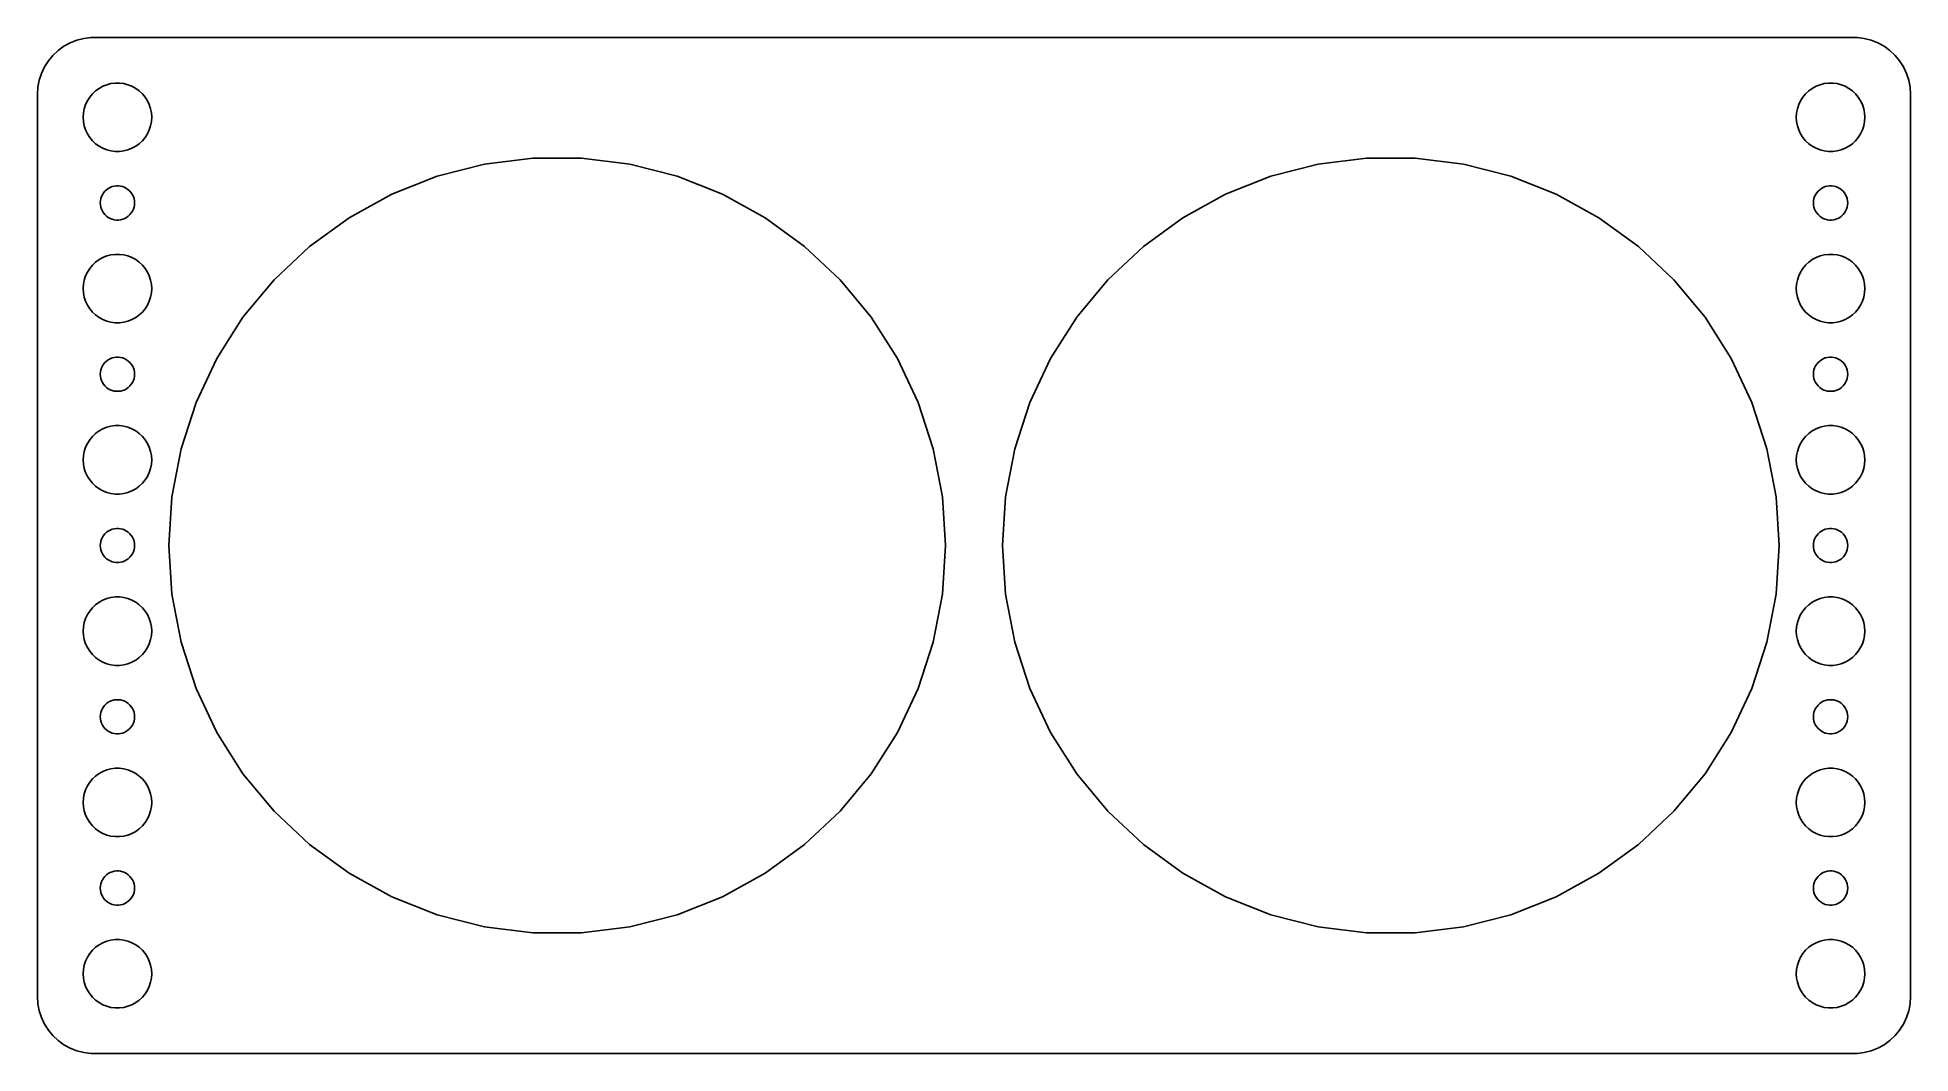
# Model space of a CAD drawing. Header units: metres. Extents: x -82 to 82, y -44 to 44.
import ezdxf

# ---------------------------------------------------------------- set-up
doc = ezdxf.new("R2010")
doc.units = ezdxf.units.M

msp = doc.modelspace()

# ---------------------------------------------------------------- linework, layer by layer
for p, q in [((-77.9369, 44.4114), (-78.5451, 44.2553)), ((-77.3139, 44.4901), (-77.9369, 44.4114)), ((77.3139, 44.4901), (-77.3139, 44.4901)), ((77.9369, 44.4114), (77.3139, 44.4901)), ((78.5451, 44.2553), (77.9369, 44.4114)), ((-80.6448, 42.9227), (-81.0451, 42.4389)), ((-80.1871, 43.3526), (-80.6448, 42.9227)), ((-79.6791, 43.7216), (-80.1871, 43.3526)), ((-79.1289, 44.0241), (-79.6791, 43.7216)), ((-78.5451, 44.2553), (-79.1289, 44.0241)), ((79.1289, 44.0241), (78.5451, 44.2553)), ((79.6791, 43.7216), (79.1289, 44.0241)), ((80.1871, 43.3526), (79.6791, 43.7216)), ((80.6448, 42.9227), (80.1871, 43.3526)), ((81.0451, 42.4389), (80.6448, 42.9227)), ((-81.6489, 41.3406), (-81.8429, 40.7434)), ((-81.3815, 41.9088), (-81.6489, 41.3406)), ((-81.0451, 42.4389), (-81.3815, 41.9088)), ((81.3815, 41.9088), (81.0451, 42.4389)), ((81.6489, 41.3406), (81.3815, 41.9088)), ((81.8429, 40.7434), (81.6489, 41.3406)), ((-81.9606, 40.1267), (-82, 39.5)), ((-82, 39.5), (-82, -39.5)), ((-81.8429, 40.7434), (-81.9606, 40.1267)), ((-77.427, 39.2634), (-77.1869, 39.5536)), ((-77.1869, 39.5536), (-76.9123, 39.8115)), ((-76.9123, 39.8115), (-76.6075, 40.033)), ((-76.6075, 40.033), (-76.2773, 40.2145)), ((-76.2773, 40.2145), (-75.927, 40.3532)), ((-75.927, 40.3532), (-75.5621, 40.4469)), ((-75.5621, 40.4469), (-75.1884, 40.4941)), ((-75.1884, 40.4941), (-74.8116, 40.4941)), ((-74.8116, 40.4941), (-74.4379, 40.4469)), ((-74.4379, 40.4469), (-74.073, 40.3532)), ((-74.073, 40.3532), (-73.7227, 40.2145)), ((-73.7227, 40.2145), (-73.3925, 40.033)), ((-73.3925, 40.033), (-73.0877, 39.8115)), ((-73.0877, 39.8115), (-72.8131, 39.5536)), ((-72.8131, 39.5536), (-72.573, 39.2634)), ((72.573, 39.2634), (72.8131, 39.5536)), ((72.8131, 39.5536), (73.0877, 39.8115)), ((73.0877, 39.8115), (73.3925, 40.033)), ((73.3925, 40.033), (73.7227, 40.2145)), ((73.7227, 40.2145), (74.073, 40.3532)), ((74.073, 40.3532), (74.4379, 40.4469)), ((74.4379, 40.4469), (74.8116, 40.4941)), ((74.8116, 40.4941), (75.1884, 40.4941)), ((75.1884, 40.4941), (75.5621, 40.4469)), ((75.5621, 40.4469), (75.927, 40.3532)), ((75.927, 40.3532), (76.2773, 40.2145)), ((76.2773, 40.2145), (76.6075, 40.033)), ((76.6075, 40.033), (76.9123, 39.8115)), ((76.9123, 39.8115), (77.1869, 39.5536)), ((77.1869, 39.5536), (77.427, 39.2634)), ((81.9606, 40.1267), (81.8429, 40.7434)), ((82, 39.5), (81.9606, 40.1267)), ((82, -39.5), (82, 39.5)), ((-78, 37.5), (-77.9763, 37.876)), ((-77.9763, 37.876), (-77.9057, 38.2461)), ((-77.9057, 38.2461), (-77.7893, 38.6044)), ((-77.7893, 38.6044), (-77.6289, 38.9453)), ((-77.6289, 38.9453), (-77.427, 39.2634)), ((-72.573, 39.2634), (-72.3711, 38.9453)), ((-72.3711, 38.9453), (-72.2107, 38.6044)), ((-72.2107, 38.6044), (-72.0943, 38.2461)), ((-72.0943, 38.2461), (-72.0237, 37.876)), ((-72.0237, 37.876), (-72, 37.5)), ((72, 37.5), (72.0237, 37.876)), ((72.0237, 37.876), (72.0943, 38.2461)), ((72.0943, 38.2461), (72.2107, 38.6044)), ((72.2107, 38.6044), (72.3711, 38.9453)), ((72.3711, 38.9453), (72.573, 39.2634)), ((77.427, 39.2634), (77.6289, 38.9453)), ((77.6289, 38.9453), (77.7893, 38.6044)), ((77.7893, 38.6044), (77.9057, 38.2461)), ((77.9057, 38.2461), (77.9763, 37.876)), ((77.9763, 37.876), (78, 37.5)), ((-77.9763, 37.124), (-78, 37.5)), ((-77.9057, 36.7539), (-77.9763, 37.124)), ((-77.7893, 36.3956), (-77.9057, 36.7539)), ((-77.6289, 36.0547), (-77.7893, 36.3956)), ((-72.2107, 36.3956), (-72.3711, 36.0547)), ((-72.0943, 36.7539), (-72.2107, 36.3956)), ((-72.0237, 37.124), (-72.0943, 36.7539)), ((-72, 37.5), (-72.0237, 37.124)), ((72.0237, 37.124), (72, 37.5)), ((72.0943, 36.7539), (72.0237, 37.124)), ((72.2107, 36.3956), (72.0943, 36.7539)), ((72.3711, 36.0547), (72.2107, 36.3956)), ((77.7893, 36.3956), (77.6289, 36.0547)), ((77.9057, 36.7539), (77.7893, 36.3956)), ((77.9763, 37.124), (77.9057, 36.7539)), ((78, 37.5), (77.9763, 37.124)), ((-77.427, 35.7366), (-77.6289, 36.0547)), ((-77.1869, 35.4464), (-77.427, 35.7366)), ((-76.9123, 35.1885), (-77.1869, 35.4464)), ((-76.6075, 34.967), (-76.9123, 35.1885)), ((-76.2773, 34.7855), (-76.6075, 34.967)), ((-75.927, 34.6468), (-76.2773, 34.7855)), ((-75.5621, 34.5531), (-75.927, 34.6468)), ((-75.1884, 34.5059), (-75.5621, 34.5531)), ((-74.8116, 34.5059), (-75.1884, 34.5059)), ((-74.4379, 34.5531), (-74.8116, 34.5059)), ((-74.073, 34.6468), (-74.4379, 34.5531)), ((-73.7227, 34.7855), (-74.073, 34.6468)), ((-73.3925, 34.967), (-73.7227, 34.7855)), ((-73.0877, 35.1885), (-73.3925, 34.967)), ((-72.8131, 35.4464), (-73.0877, 35.1885)), ((-72.573, 35.7366), (-72.8131, 35.4464)), ((-72.3711, 36.0547), (-72.573, 35.7366)), ((72.573, 35.7366), (72.3711, 36.0547)), ((72.8131, 35.4464), (72.573, 35.7366)), ((73.0877, 35.1885), (72.8131, 35.4464)), ((73.3925, 34.967), (73.0877, 35.1885)), ((73.7227, 34.7855), (73.3925, 34.967)), ((74.073, 34.6468), (73.7227, 34.7855)), ((74.4379, 34.5531), (74.073, 34.6468)), ((74.8116, 34.5059), (74.4379, 34.5531)), ((75.1884, 34.5059), (74.8116, 34.5059)), ((75.5621, 34.5531), (75.1884, 34.5059)), ((75.927, 34.6468), (75.5621, 34.5531)), ((76.2773, 34.7855), (75.927, 34.6468)), ((76.6075, 34.967), (76.2773, 34.7855)), ((76.9123, 35.1885), (76.6075, 34.967)), ((77.1869, 35.4464), (76.9123, 35.1885)), ((77.427, 35.7366), (77.1869, 35.4464)), ((77.6289, 36.0547), (77.427, 35.7366)), ((-47.0066, 32.3359), (-42.871, 33.3978)), ((-42.871, 33.3978), (-38.6349, 33.9329)), ((-38.6349, 33.9329), (-34.3651, 33.9329)), ((-34.3651, 33.9329), (-30.129, 33.3978)), ((-30.129, 33.3978), (-25.9934, 32.3359)), ((25.9934, 32.3359), (30.129, 33.3978)), ((30.129, 33.3978), (34.3651, 33.9329)), ((34.3651, 33.9329), (38.6349, 33.9329)), ((38.6349, 33.9329), (42.871, 33.3978)), ((42.871, 33.3978), (47.0066, 32.3359)), ((-75.9561, 31.1558), (-75.8037, 31.2665)), ((-75.8037, 31.2665), (-75.6387, 31.3572)), ((-75.6387, 31.3572), (-75.4635, 31.4266)), ((-75.4635, 31.4266), (-75.2811, 31.4734)), ((-75.2811, 31.4734), (-75.0942, 31.497)), ((-75.0942, 31.497), (-74.9058, 31.497)), ((-74.9058, 31.497), (-74.7189, 31.4734)), ((-74.7189, 31.4734), (-74.5365, 31.4266)), ((-74.5365, 31.4266), (-74.3613, 31.3572)), ((-74.3613, 31.3572), (-74.1963, 31.2665)), ((-74.1963, 31.2665), (-74.0439, 31.1558)), ((-50.9765, 30.7641), (-47.0066, 32.3359)), ((-25.9934, 32.3359), (-22.0235, 30.7641)), ((22.0235, 30.7641), (25.9934, 32.3359)), ((47.0066, 32.3359), (50.9765, 30.7641)), ((74.0439, 31.1558), (74.1963, 31.2665)), ((74.1963, 31.2665), (74.3613, 31.3572)), ((74.3613, 31.3572), (74.5365, 31.4266)), ((74.5365, 31.4266), (74.7189, 31.4734)), ((74.7189, 31.4734), (74.9058, 31.497)), ((74.9058, 31.497), (75.0942, 31.497)), ((75.0942, 31.497), (75.2811, 31.4734)), ((75.2811, 31.4734), (75.4635, 31.4266)), ((75.4635, 31.4266), (75.6387, 31.3572)), ((75.6387, 31.3572), (75.8037, 31.2665)), ((75.8037, 31.2665), (75.9561, 31.1558)), ((-76.5, 30), (-76.4882, 30.188)), ((-76.4882, 29.812), (-76.5, 30)), ((-76.4882, 30.188), (-76.4529, 30.373)), ((-76.4529, 29.627), (-76.4882, 29.812)), ((-76.4529, 30.373), (-76.3947, 30.5522)), ((-76.3947, 29.4478), (-76.4529, 29.627)), ((-76.3947, 30.5522), (-76.3145, 30.7226)), ((-76.3145, 30.7226), (-76.2135, 30.8817)), ((-76.2135, 30.8817), (-76.0934, 31.0268)), ((-76.0934, 31.0268), (-75.9561, 31.1558)), ((-74.0439, 31.1558), (-73.9065, 31.0268)), ((-73.9065, 31.0268), (-73.7865, 30.8817)), ((-73.7865, 30.8817), (-73.6855, 30.7226)), ((-73.6855, 30.7226), (-73.6053, 30.5522)), ((-73.6053, 30.5522), (-73.5471, 30.373)), ((-73.5471, 29.627), (-73.6053, 29.4478)), ((-73.5471, 30.373), (-73.5118, 30.188)), ((-73.5118, 29.812), (-73.5471, 29.627)), ((-73.5118, 30.188), (-73.5, 30)), ((-73.5, 30), (-73.5118, 29.812)), ((-54.7181, 28.7071), (-50.9765, 30.7641)), ((-22.0235, 30.7641), (-18.2819, 28.7071)), ((18.2819, 28.7071), (22.0235, 30.7641)), ((50.9765, 30.7641), (54.7181, 28.7071)), ((73.5, 30), (73.5118, 30.188)), ((73.5118, 29.812), (73.5, 30)), ((73.5118, 30.188), (73.5471, 30.373)), ((73.5471, 29.627), (73.5118, 29.812)), ((73.5471, 30.373), (73.6053, 30.5522)), ((73.6053, 29.4478), (73.5471, 29.627)), ((73.6053, 30.5522), (73.6855, 30.7226)), ((73.6855, 30.7226), (73.7865, 30.8817)), ((73.7865, 30.8817), (73.9065, 31.0268)), ((73.9065, 31.0268), (74.0439, 31.1558)), ((75.9561, 31.1558), (76.0934, 31.0268)), ((76.0934, 31.0268), (76.2135, 30.8817)), ((76.2135, 30.8817), (76.3145, 30.7226)), ((76.3145, 30.7226), (76.3947, 30.5522)), ((76.3947, 30.5522), (76.4529, 30.373)), ((76.4529, 29.627), (76.3947, 29.4478)), ((76.4529, 30.373), (76.4882, 30.188)), ((76.4882, 29.812), (76.4529, 29.627)), ((76.4882, 30.188), (76.5, 30)), ((76.5, 30), (76.4882, 29.812)), ((-76.3145, 29.2774), (-76.3947, 29.4478)), ((-76.2135, 29.1183), (-76.3145, 29.2774)), ((-76.0934, 28.9732), (-76.2135, 29.1183)), ((-75.9561, 28.8442), (-76.0934, 28.9732)), ((-75.8037, 28.7335), (-75.9561, 28.8442)), ((-75.6387, 28.6427), (-75.8037, 28.7335)), ((-75.4635, 28.5734), (-75.6387, 28.6427)), ((-75.2811, 28.5266), (-75.4635, 28.5734)), ((-75.0942, 28.503), (-75.2811, 28.5266)), ((-74.9058, 28.503), (-75.0942, 28.503)), ((-74.7189, 28.5266), (-74.9058, 28.503)), ((-74.5365, 28.5734), (-74.7189, 28.5266)), ((-74.3613, 28.6427), (-74.5365, 28.5734)), ((-74.1963, 28.7335), (-74.3613, 28.6427)), ((-74.0439, 28.8442), (-74.1963, 28.7335)), ((-73.9065, 28.9732), (-74.0439, 28.8442)), ((-73.7865, 29.1183), (-73.9065, 28.9732)), ((-73.6855, 29.2774), (-73.7865, 29.1183)), ((-73.6053, 29.4478), (-73.6855, 29.2774)), ((-58.1724, 26.1974), (-54.7181, 28.7071)), ((-18.2819, 28.7071), (-14.8276, 26.1974)), ((14.8276, 26.1974), (18.2819, 28.7071)), ((54.7181, 28.7071), (58.1724, 26.1974)), ((73.6855, 29.2774), (73.6053, 29.4478)), ((73.7865, 29.1183), (73.6855, 29.2774)), ((73.9065, 28.9732), (73.7865, 29.1183)), ((74.0439, 28.8442), (73.9065, 28.9732)), ((74.1963, 28.7335), (74.0439, 28.8442)), ((74.3613, 28.6427), (74.1963, 28.7335)), ((74.5365, 28.5734), (74.3613, 28.6427)), ((74.7189, 28.5266), (74.5365, 28.5734)), ((74.9058, 28.503), (74.7189, 28.5266)), ((75.0942, 28.503), (74.9058, 28.503)), ((75.2811, 28.5266), (75.0942, 28.503)), ((75.4635, 28.5734), (75.2811, 28.5266)), ((75.6387, 28.6427), (75.4635, 28.5734)), ((75.8037, 28.7335), (75.6387, 28.6427)), ((75.9561, 28.8442), (75.8037, 28.7335)), ((76.0934, 28.9732), (75.9561, 28.8442)), ((76.2135, 29.1183), (76.0934, 28.9732)), ((76.3145, 29.2774), (76.2135, 29.1183)), ((76.3947, 29.4478), (76.3145, 29.2774)), ((-77.1869, 24.5536), (-76.9123, 24.8115)), ((-76.9123, 24.8115), (-76.6075, 25.033)), ((-76.6075, 25.033), (-76.2773, 25.2145)), ((-76.2773, 25.2145), (-75.927, 25.3532)), ((-75.927, 25.3532), (-75.5621, 25.4469)), ((-75.5621, 25.4469), (-75.1884, 25.4941)), ((-75.1884, 25.4941), (-74.8116, 25.4941)), ((-74.8116, 25.4941), (-74.4379, 25.4469)), ((-74.4379, 25.4469), (-74.073, 25.3532)), ((-74.073, 25.3532), (-73.7227, 25.2145)), ((-73.7227, 25.2145), (-73.3925, 25.033)), ((-73.3925, 25.033), (-73.0877, 24.8115)), ((-73.0877, 24.8115), (-72.8131, 24.5536)), ((-61.2849, 23.2746), (-58.1724, 26.1974)), ((-14.8276, 26.1974), (-11.7151, 23.2746)), ((11.7151, 23.2746), (14.8276, 26.1974)), ((58.1724, 26.1974), (61.2849, 23.2746)), ((72.8131, 24.5536), (73.0877, 24.8115)), ((73.0877, 24.8115), (73.3925, 25.033)), ((73.3925, 25.033), (73.7227, 25.2145)), ((73.7227, 25.2145), (74.073, 25.3532)), ((74.073, 25.3532), (74.4379, 25.4469)), ((74.4379, 25.4469), (74.8116, 25.4941)), ((74.8116, 25.4941), (75.1884, 25.4941)), ((75.1884, 25.4941), (75.5621, 25.4469)), ((75.5621, 25.4469), (75.927, 25.3532)), ((75.927, 25.3532), (76.2773, 25.2145)), ((76.2773, 25.2145), (76.6075, 25.033)), ((76.6075, 25.033), (76.9123, 24.8115)), ((76.9123, 24.8115), (77.1869, 24.5536)), ((-77.9763, 22.876), (-77.9057, 23.2461)), ((-77.9057, 23.2461), (-77.7893, 23.6044)), ((-77.7893, 23.6044), (-77.6289, 23.9453)), ((-77.6289, 23.9453), (-77.427, 24.2634)), ((-77.427, 24.2634), (-77.1869, 24.5536)), ((-72.8131, 24.5536), (-72.573, 24.2634)), ((-72.573, 24.2634), (-72.3711, 23.9453)), ((-72.3711, 23.9453), (-72.2107, 23.6044)), ((-72.2107, 23.6044), (-72.0943, 23.2461)), ((-72.0943, 23.2461), (-72.0237, 22.876)), ((-64.0066, 19.9847), (-61.2849, 23.2746)), ((-11.7151, 23.2746), (-8.99341, 19.9847)), ((8.99341, 19.9847), (11.7151, 23.2746)), ((61.2849, 23.2746), (64.0066, 19.9847)), ((72.0237, 22.876), (72.0943, 23.2461)), ((72.0943, 23.2461), (72.2107, 23.6044)), ((72.2107, 23.6044), (72.3711, 23.9453)), ((72.3711, 23.9453), (72.573, 24.2634)), ((72.573, 24.2634), (72.8131, 24.5536)), ((77.1869, 24.5536), (77.427, 24.2634)), ((77.427, 24.2634), (77.6289, 23.9453)), ((77.6289, 23.9453), (77.7893, 23.6044)), ((77.7893, 23.6044), (77.9057, 23.2461)), ((77.9057, 23.2461), (77.9763, 22.876)), ((-78, 22.5), (-77.9763, 22.876)), ((-77.9763, 22.124), (-78, 22.5)), ((-77.9057, 21.7539), (-77.9763, 22.124)), ((-77.7893, 21.3956), (-77.9057, 21.7539)), ((-77.6289, 21.0547), (-77.7893, 21.3956)), ((-72.2107, 21.3956), (-72.3711, 21.0547)), ((-72.0943, 21.7539), (-72.2107, 21.3956)), ((-72.0237, 22.124), (-72.0943, 21.7539)), ((-72.0237, 22.876), (-72, 22.5)), ((-72, 22.5), (-72.0237, 22.124)), ((72, 22.5), (72.0237, 22.876)), ((72.0237, 22.124), (72, 22.5)), ((72.0943, 21.7539), (72.0237, 22.124)), ((72.2107, 21.3956), (72.0943, 21.7539)), ((72.3711, 21.0547), (72.2107, 21.3956)), ((77.7893, 21.3956), (77.6289, 21.0547)), ((77.9057, 21.7539), (77.7893, 21.3956)), ((77.9763, 22.124), (77.9057, 21.7539)), ((77.9763, 22.876), (78, 22.5)), ((78, 22.5), (77.9763, 22.124)), ((-77.427, 20.7366), (-77.6289, 21.0547)), ((-77.1869, 20.4464), (-77.427, 20.7366)), ((-76.9123, 20.1884), (-77.1869, 20.4464)), ((-76.6075, 19.967), (-76.9123, 20.1884)), ((-76.2773, 19.7855), (-76.6075, 19.967)), ((-75.927, 19.6468), (-76.2773, 19.7855)), ((-73.7227, 19.7855), (-74.073, 19.6468)), ((-73.3925, 19.967), (-73.7227, 19.7855)), ((-73.0877, 20.1884), (-73.3925, 19.967)), ((-72.8131, 20.4464), (-73.0877, 20.1884)), ((-72.573, 20.7366), (-72.8131, 20.4464)), ((-72.3711, 21.0547), (-72.573, 20.7366)), ((-66.2944, 16.3796), (-64.0066, 19.9847)), ((-8.99341, 19.9847), (-6.70557, 16.3796)), ((6.70557, 16.3796), (8.99341, 19.9847)), ((64.0066, 19.9847), (66.2944, 16.3796)), ((72.573, 20.7366), (72.3711, 21.0547)), ((72.8131, 20.4464), (72.573, 20.7366)), ((73.0877, 20.1884), (72.8131, 20.4464)), ((73.3925, 19.967), (73.0877, 20.1884)), ((73.7227, 19.7855), (73.3925, 19.967)), ((74.073, 19.6468), (73.7227, 19.7855)), ((76.2773, 19.7855), (75.927, 19.6468)), ((76.6075, 19.967), (76.2773, 19.7855)), ((76.9123, 20.1884), (76.6075, 19.967)), ((77.1869, 20.4464), (76.9123, 20.1884)), ((77.427, 20.7366), (77.1869, 20.4464)), ((77.6289, 21.0547), (77.427, 20.7366)), ((-75.5621, 19.5531), (-75.927, 19.6468)), ((-75.1884, 19.5059), (-75.5621, 19.5531)), ((-74.8116, 19.5059), (-75.1884, 19.5059)), ((-74.4379, 19.5531), (-74.8116, 19.5059)), ((-74.073, 19.6468), (-74.4379, 19.5531)), ((74.4379, 19.5531), (74.073, 19.6468)), ((74.8116, 19.5059), (74.4379, 19.5531)), ((75.1884, 19.5059), (74.8116, 19.5059)), ((75.5621, 19.5531), (75.1884, 19.5059)), ((75.927, 19.6468), (75.5621, 19.5531)), ((-75.6387, 16.3572), (-75.4635, 16.4266)), ((-75.4635, 16.4266), (-75.2811, 16.4734)), ((-75.2811, 16.4734), (-75.0942, 16.497)), ((-75.0942, 16.497), (-74.9058, 16.497)), ((-74.9058, 16.497), (-74.7189, 16.4734)), ((-74.7189, 16.4734), (-74.5365, 16.4266)), ((-74.5365, 16.4266), (-74.3613, 16.3572)), ((74.3613, 16.3572), (74.5365, 16.4266)), ((74.5365, 16.4266), (74.7189, 16.4734)), ((74.7189, 16.4734), (74.9058, 16.497)), ((74.9058, 16.497), (75.0942, 16.497)), ((75.0942, 16.497), (75.2811, 16.4734)), ((75.2811, 16.4734), (75.4635, 16.4266)), ((75.4635, 16.4266), (75.6387, 16.3572)), ((-76.5, 15), (-76.4882, 15.188)), ((-76.4882, 14.812), (-76.5, 15)), ((-76.4882, 15.188), (-76.4529, 15.373)), ((-76.4529, 14.627), (-76.4882, 14.812)), ((-76.4529, 15.373), (-76.3947, 15.5522)), ((-76.3947, 15.5522), (-76.3145, 15.7226)), ((-76.3145, 15.7226), (-76.2135, 15.8817)), ((-76.2135, 15.8817), (-76.0934, 16.0268)), ((-76.0934, 16.0268), (-75.9561, 16.1558)), ((-75.9561, 16.1558), (-75.8037, 16.2665)), ((-75.8037, 16.2665), (-75.6387, 16.3572)), ((-74.3613, 16.3572), (-74.1963, 16.2665)), ((-74.1963, 16.2665), (-74.0439, 16.1558)), ((-74.0439, 16.1558), (-73.9065, 16.0268)), ((-73.9065, 16.0268), (-73.7865, 15.8817)), ((-73.7865, 15.8817), (-73.6855, 15.7226)), ((-73.6855, 15.7226), (-73.6053, 15.5522)), ((-73.6053, 15.5522), (-73.5471, 15.373)), ((-73.5471, 15.373), (-73.5118, 15.188)), ((-73.5118, 14.812), (-73.5471, 14.627)), ((-73.5118, 15.188), (-73.5, 15)), ((-73.5, 15), (-73.5118, 14.812)), ((-68.1124, 12.5162), (-66.2944, 16.3796)), ((-6.70557, 16.3796), (-4.88759, 12.5162)), ((4.88759, 12.5162), (6.70557, 16.3796)), ((66.2944, 16.3796), (68.1124, 12.5162)), ((73.5, 15), (73.5118, 15.188)), ((73.5118, 14.812), (73.5, 15)), ((73.5118, 15.188), (73.5471, 15.373)), ((73.5471, 14.627), (73.5118, 14.812)), ((73.5471, 15.373), (73.6053, 15.5522)), ((73.6053, 15.5522), (73.6855, 15.7226)), ((73.6855, 15.7226), (73.7865, 15.8817)), ((73.7865, 15.8817), (73.9065, 16.0268)), ((73.9065, 16.0268), (74.0439, 16.1558)), ((74.0439, 16.1558), (74.1963, 16.2665)), ((74.1963, 16.2665), (74.3613, 16.3572)), ((75.6387, 16.3572), (75.8037, 16.2665)), ((75.8037, 16.2665), (75.9561, 16.1558)), ((75.9561, 16.1558), (76.0934, 16.0268)), ((76.0934, 16.0268), (76.2135, 15.8817)), ((76.2135, 15.8817), (76.3145, 15.7226)), ((76.3145, 15.7226), (76.3947, 15.5522)), ((76.3947, 15.5522), (76.4529, 15.373)), ((76.4529, 15.373), (76.4882, 15.188)), ((76.4882, 14.812), (76.4529, 14.627)), ((76.4882, 15.188), (76.5, 15)), ((76.5, 15), (76.4882, 14.812)), ((-76.3947, 14.4478), (-76.4529, 14.627)), ((-76.3145, 14.2774), (-76.3947, 14.4478)), ((-76.2135, 14.1183), (-76.3145, 14.2774)), ((-76.0934, 13.9732), (-76.2135, 14.1183)), ((-75.9561, 13.8442), (-76.0934, 13.9732)), ((-75.8037, 13.7335), (-75.9561, 13.8442)), ((-75.6387, 13.6427), (-75.8037, 13.7335)), ((-75.4635, 13.5734), (-75.6387, 13.6427)), ((-75.2811, 13.5266), (-75.4635, 13.5734)), ((-75.0942, 13.5029), (-75.2811, 13.5266)), ((-74.9058, 13.5029), (-75.0942, 13.5029)), ((-74.7189, 13.5266), (-74.9058, 13.5029)), ((-74.5365, 13.5734), (-74.7189, 13.5266)), ((-74.3613, 13.6427), (-74.5365, 13.5734)), ((-74.1963, 13.7335), (-74.3613, 13.6427)), ((-74.0439, 13.8442), (-74.1963, 13.7335)), ((-73.9065, 13.9732), (-74.0439, 13.8442)), ((-73.7865, 14.1183), (-73.9065, 13.9732)), ((-73.6855, 14.2774), (-73.7865, 14.1183)), ((-73.6053, 14.4478), (-73.6855, 14.2774)), ((-73.5471, 14.627), (-73.6053, 14.4478)), ((73.6053, 14.4478), (73.5471, 14.627)), ((73.6855, 14.2774), (73.6053, 14.4478)), ((73.7865, 14.1183), (73.6855, 14.2774)), ((73.9065, 13.9732), (73.7865, 14.1183)), ((74.0439, 13.8442), (73.9065, 13.9732)), ((74.1963, 13.7335), (74.0439, 13.8442)), ((74.3613, 13.6427), (74.1963, 13.7335)), ((74.5365, 13.5734), (74.3613, 13.6427)), ((74.7189, 13.5266), (74.5365, 13.5734)), ((74.9058, 13.5029), (74.7189, 13.5266)), ((75.0942, 13.5029), (74.9058, 13.5029)), ((75.2811, 13.5266), (75.0942, 13.5029)), ((75.4635, 13.5734), (75.2811, 13.5266)), ((75.6387, 13.6427), (75.4635, 13.5734)), ((75.8037, 13.7335), (75.6387, 13.6427)), ((75.9561, 13.8442), (75.8037, 13.7335)), ((76.0934, 13.9732), (75.9561, 13.8442)), ((76.2135, 14.1183), (76.0934, 13.9732)), ((76.3145, 14.2774), (76.2135, 14.1183)), ((76.3947, 14.4478), (76.3145, 14.2774)), ((76.4529, 14.627), (76.3947, 14.4478)), ((-69.4318, 8.45544), (-68.1124, 12.5162)), ((-4.88759, 12.5162), (-3.56816, 8.45544)), ((3.56816, 8.45544), (4.88759, 12.5162)), ((68.1124, 12.5162), (69.4318, 8.45544)), ((-76.9123, 9.81154), (-76.6075, 10.033)), ((-76.6075, 10.033), (-76.2773, 10.2145)), ((-76.2773, 10.2145), (-75.927, 10.3532)), ((-75.927, 10.3532), (-75.5621, 10.4469)), ((-75.5621, 10.4469), (-75.1884, 10.4941)), ((-75.1884, 10.4941), (-74.8116, 10.4941)), ((-74.8116, 10.4941), (-74.4379, 10.4469)), ((-74.4379, 10.4469), (-74.073, 10.3532)), ((-74.073, 10.3532), (-73.7227, 10.2145)), ((-73.7227, 10.2145), (-73.3925, 10.033)), ((-73.3925, 10.033), (-73.0877, 9.81154)), ((73.0877, 9.81154), (73.3925, 10.033)), ((73.3925, 10.033), (73.7227, 10.2145)), ((73.7227, 10.2145), (74.073, 10.3532)), ((74.073, 10.3532), (74.4379, 10.4469)), ((74.4379, 10.4469), (74.8116, 10.4941)), ((74.8116, 10.4941), (75.1884, 10.4941)), ((75.1884, 10.4941), (75.5621, 10.4469)), ((75.5621, 10.4469), (75.927, 10.3532)), ((75.927, 10.3532), (76.2773, 10.2145)), ((76.2773, 10.2145), (76.6075, 10.033)), ((76.6075, 10.033), (76.9123, 9.81154)), ((-77.9763, 7.87599), (-77.9057, 8.24606)), ((-77.9057, 8.24606), (-77.7893, 8.60437)), ((-77.7893, 8.60437), (-77.6289, 8.94525)), ((-77.6289, 8.94525), (-77.427, 9.26335)), ((-77.427, 9.26335), (-77.1869, 9.55363)), ((-77.1869, 9.55363), (-76.9123, 9.81154)), ((-73.0877, 9.81154), (-72.8131, 9.55363)), ((-72.8131, 9.55363), (-72.573, 9.26335)), ((-72.573, 9.26335), (-72.3711, 8.94525)), ((-72.3711, 8.94525), (-72.2107, 8.60437)), ((-72.2107, 8.60437), (-72.0943, 8.24606)), ((-72.0943, 8.24606), (-72.0237, 7.87599)), ((-70.2319, 4.26132), (-69.4318, 8.45544)), ((-3.56816, 8.45544), (-2.7681, 4.26132)), ((2.7681, 4.26132), (3.56816, 8.45544)), ((69.4318, 8.45544), (70.2319, 4.26132)), ((72.0237, 7.87599), (72.0943, 8.24606)), ((72.0943, 8.24606), (72.2107, 8.60437)), ((72.2107, 8.60437), (72.3711, 8.94525)), ((72.3711, 8.94525), (72.573, 9.26335)), ((72.573, 9.26335), (72.8131, 9.55363)), ((72.8131, 9.55363), (73.0877, 9.81154)), ((76.9123, 9.81154), (77.1869, 9.55363)), ((77.1869, 9.55363), (77.427, 9.26335)), ((77.427, 9.26335), (77.6289, 8.94525)), ((77.6289, 8.94525), (77.7893, 8.60437)), ((77.7893, 8.60437), (77.9057, 8.24606)), ((77.9057, 8.24606), (77.9763, 7.87599)), ((-78, 7.5), (-77.9763, 7.87599)), ((-77.9763, 7.12399), (-78, 7.5)), ((-77.9057, 6.75392), (-77.9763, 7.12399)), ((-77.7893, 6.39561), (-77.9057, 6.75392)), ((-72.0943, 6.75392), (-72.2107, 6.39561)), ((-72.0237, 7.12399), (-72.0943, 6.75392)), ((-72.0237, 7.87599), (-72, 7.5)), ((-72, 7.5), (-72.0237, 7.12399)), ((72, 7.5), (72.0237, 7.87599)), ((72.0237, 7.12399), (72, 7.5)), ((72.0943, 6.75392), (72.0237, 7.12399)), ((72.2107, 6.39561), (72.0943, 6.75392)), ((77.9057, 6.75392), (77.7893, 6.39561)), ((77.9763, 7.12399), (77.9057, 6.75392)), ((77.9763, 7.87599), (78, 7.5)), ((78, 7.5), (77.9763, 7.12399)), ((-77.6289, 6.05473), (-77.7893, 6.39561)), ((-77.427, 5.73663), (-77.6289, 6.05473)), ((-77.1869, 5.44635), (-77.427, 5.73663)), ((-76.9123, 5.18845), (-77.1869, 5.44635)), ((-76.6075, 4.96701), (-76.9123, 5.18845)), ((-76.2773, 4.78551), (-76.6075, 4.96701)), ((-73.3925, 4.96701), (-73.7227, 4.78551)), ((-73.0877, 5.18845), (-73.3925, 4.96701)), ((-72.8131, 5.44635), (-73.0877, 5.18845)), ((-72.573, 5.73663), (-72.8131, 5.44635)), ((-72.3711, 6.05473), (-72.573, 5.73663)), ((-72.2107, 6.39561), (-72.3711, 6.05473)), ((72.3711, 6.05473), (72.2107, 6.39561)), ((72.573, 5.73663), (72.3711, 6.05473)), ((72.8131, 5.44635), (72.573, 5.73663)), ((73.0877, 5.18845), (72.8131, 5.44635)), ((73.3925, 4.96701), (73.0877, 5.18845)), ((73.7227, 4.78551), (73.3925, 4.96701)), ((76.6075, 4.96701), (76.2773, 4.78551)), ((76.9123, 5.18845), (76.6075, 4.96701)), ((77.1869, 5.44635), (76.9123, 5.18845)), ((77.427, 5.73663), (77.1869, 5.44635)), ((77.6289, 6.05473), (77.427, 5.73663)), ((77.7893, 6.39561), (77.6289, 6.05473)), ((-75.927, 4.64682), (-76.2773, 4.78551)), ((-75.5621, 4.55313), (-75.927, 4.64682)), ((-75.1884, 4.50591), (-75.5621, 4.55313)), ((-74.8116, 4.50591), (-75.1884, 4.50591)), ((-74.4379, 4.55313), (-74.8116, 4.50591)), ((-74.073, 4.64682), (-74.4379, 4.55313)), ((-73.7227, 4.78551), (-74.073, 4.64682)), ((-70.5, 0), (-70.2319, 4.26132)), ((-2.7681, 4.26132), (-2.5, 0)), ((2.5, 0), (2.7681, 4.26132)), ((70.2319, 4.26132), (70.5, 0)), ((74.073, 4.64682), (73.7227, 4.78551)), ((74.4379, 4.55313), (74.073, 4.64682)), ((74.8116, 4.50591), (74.4379, 4.55313)), ((75.1884, 4.50591), (74.8116, 4.50591)), ((75.5621, 4.55313), (75.1884, 4.50591)), ((75.927, 4.64682), (75.5621, 4.55313)), ((76.2773, 4.78551), (75.927, 4.64682)), ((-76.5, 0), (-76.4882, 0.18799)), ((-76.4882, -0.18799), (-76.5, 0)), ((-76.4882, 0.18799), (-76.4529, 0.37303)), ((-76.4529, 0.37303), (-76.3947, 0.55219)), ((-76.3947, 0.55219), (-76.3145, 0.72263)), ((-76.3145, 0.72263), (-76.2135, 0.88167)), ((-76.2135, 0.88167), (-76.0934, 1.02681)), ((-76.0934, 1.02681), (-75.9561, 1.15576)), ((-75.9561, 1.15576), (-75.8037, 1.26648)), ((-75.8037, 1.26648), (-75.6387, 1.35724)), ((-75.6387, 1.35724), (-75.4635, 1.42657)), ((-75.4635, 1.42657), (-75.2811, 1.47342)), ((-75.2811, 1.47342), (-75.0942, 1.49704)), ((-75.0942, 1.49704), (-74.9058, 1.49704)), ((-74.9058, 1.49704), (-74.7189, 1.47342)), ((-74.7189, 1.47342), (-74.5365, 1.42657)), ((-74.5365, 1.42657), (-74.3613, 1.35724)), ((-74.3613, 1.35724), (-74.1963, 1.26648)), ((-74.1963, 1.26648), (-74.0439, 1.15576)), ((-74.0439, 1.15576), (-73.9065, 1.02681)), ((-73.9065, 1.02681), (-73.7865, 0.88167)), ((-73.7865, 0.88167), (-73.6855, 0.72263)), ((-73.6855, 0.72263), (-73.6053, 0.55219)), ((-73.6053, 0.55219), (-73.5471, 0.37303)), ((-73.5471, 0.37303), (-73.5118, 0.18799)), ((-73.5118, 0.18799), (-73.5, 0)), ((-73.5, 0), (-73.5118, -0.18799)), ((-70.2319, -4.26132), (-70.5, 0)), ((-2.5, 0), (-2.7681, -4.26132)), ((2.7681, -4.26132), (2.5, 0)), ((70.5, 0), (70.2319, -4.26132)), ((73.5, 0), (73.5118, 0.18799)), ((73.5118, -0.18799), (73.5, 0)), ((73.5118, 0.18799), (73.5471, 0.37303)), ((73.5471, 0.37303), (73.6053, 0.55219)), ((73.6053, 0.55219), (73.6855, 0.72263)), ((73.6855, 0.72263), (73.7865, 0.88167)), ((73.7865, 0.88167), (73.9065, 1.02681)), ((73.9065, 1.02681), (74.0439, 1.15576)), ((74.0439, 1.15576), (74.1963, 1.26648)), ((74.1963, 1.26648), (74.3613, 1.35724)), ((74.3613, 1.35724), (74.5365, 1.42657)), ((74.5365, 1.42657), (74.7189, 1.47342)), ((74.7189, 1.47342), (74.9058, 1.49704)), ((74.9058, 1.49704), (75.0942, 1.49704)), ((75.0942, 1.49704), (75.2811, 1.47342)), ((75.2811, 1.47342), (75.4635, 1.42657)), ((75.4635, 1.42657), (75.6387, 1.35724)), ((75.6387, 1.35724), (75.8037, 1.26648)), ((75.8037, 1.26648), (75.9561, 1.15576)), ((75.9561, 1.15576), (76.0934, 1.02681)), ((76.0934, 1.02681), (76.2135, 0.88167)), ((76.2135, 0.88167), (76.3145, 0.72263)), ((76.3145, 0.72263), (76.3947, 0.55219)), ((76.3947, 0.55219), (76.4529, 0.37303)), ((76.4529, 0.37303), (76.4882, 0.18799)), ((76.4882, 0.18799), (76.5, 0)), ((76.5, 0), (76.4882, -0.18799)), ((-76.4529, -0.37303), (-76.4882, -0.18799)), ((-76.3947, -0.55219), (-76.4529, -0.37303)), ((-76.3145, -0.72263), (-76.3947, -0.55219)), ((-76.2135, -0.88167), (-76.3145, -0.72263)), ((-76.0934, -1.02681), (-76.2135, -0.88167)), ((-75.9561, -1.15576), (-76.0934, -1.02681)), ((-75.8037, -1.26648), (-75.9561, -1.15576)), ((-75.6387, -1.35724), (-75.8037, -1.26648)), ((-75.4635, -1.42657), (-75.6387, -1.35724)), ((-75.2811, -1.47342), (-75.4635, -1.42657)), ((-75.0942, -1.49704), (-75.2811, -1.47342)), ((-74.9058, -1.49704), (-75.0942, -1.49704)), ((-74.7189, -1.47342), (-74.9058, -1.49704)), ((-74.5365, -1.42657), (-74.7189, -1.47342)), ((-74.3613, -1.35724), (-74.5365, -1.42657)), ((-74.1963, -1.26648), (-74.3613, -1.35724)), ((-74.0439, -1.15576), (-74.1963, -1.26648)), ((-73.9065, -1.02681), (-74.0439, -1.15576)), ((-73.7865, -0.88167), (-73.9065, -1.02681)), ((-73.6855, -0.72263), (-73.7865, -0.88167)), ((-73.6053, -0.55219), (-73.6855, -0.72263)), ((-73.5471, -0.37303), (-73.6053, -0.55219)), ((-73.5118, -0.18799), (-73.5471, -0.37303)), ((73.5471, -0.37303), (73.5118, -0.18799)), ((73.6053, -0.55219), (73.5471, -0.37303)), ((73.6855, -0.72263), (73.6053, -0.55219)), ((73.7865, -0.88167), (73.6855, -0.72263)), ((73.9065, -1.02681), (73.7865, -0.88167)), ((74.0439, -1.15576), (73.9065, -1.02681)), ((74.1963, -1.26648), (74.0439, -1.15576)), ((74.3613, -1.35724), (74.1963, -1.26648)), ((74.5365, -1.42657), (74.3613, -1.35724)), ((74.7189, -1.47342), (74.5365, -1.42657)), ((74.9058, -1.49704), (74.7189, -1.47342)), ((75.0942, -1.49704), (74.9058, -1.49704)), ((75.2811, -1.47342), (75.0942, -1.49704)), ((75.4635, -1.42657), (75.2811, -1.47342)), ((75.6387, -1.35724), (75.4635, -1.42657)), ((75.8037, -1.26648), (75.6387, -1.35724)), ((75.9561, -1.15576), (75.8037, -1.26648)), ((76.0934, -1.02681), (75.9561, -1.15576)), ((76.2135, -0.88167), (76.0934, -1.02681)), ((76.3145, -0.72263), (76.2135, -0.88167)), ((76.3947, -0.55219), (76.3145, -0.72263)), ((76.4529, -0.37303), (76.3947, -0.55219)), ((76.4882, -0.18799), (76.4529, -0.37303)), ((-76.6075, -4.96701), (-76.2773, -4.78551)), ((-76.2773, -4.78551), (-75.927, -4.64682)), ((-75.927, -4.64682), (-75.5621, -4.55313)), ((-75.5621, -4.55313), (-75.1884, -4.50591)), ((-75.1884, -4.50591), (-74.8116, -4.50591)), ((-74.8116, -4.50591), (-74.4379, -4.55313)), ((-74.4379, -4.55313), (-74.073, -4.64682)), ((-74.073, -4.64682), (-73.7227, -4.78551)), ((-73.7227, -4.78551), (-73.3925, -4.96701)), ((-69.4318, -8.45544), (-70.2319, -4.26132)), ((-2.7681, -4.26132), (-3.56816, -8.45544)), ((3.56816, -8.45544), (2.7681, -4.26132)), ((70.2319, -4.26132), (69.4318, -8.45544)), ((73.3925, -4.96701), (73.7227, -4.78551)), ((73.7227, -4.78551), (74.073, -4.64682)), ((74.073, -4.64682), (74.4379, -4.55313)), ((74.4379, -4.55313), (74.8116, -4.50591)), ((74.8116, -4.50591), (75.1884, -4.50591)), ((75.1884, -4.50591), (75.5621, -4.55313)), ((75.5621, -4.55313), (75.927, -4.64682)), ((75.927, -4.64682), (76.2773, -4.78551)), ((76.2773, -4.78551), (76.6075, -4.96701)), ((-77.9057, -6.75392), (-77.7893, -6.39561)), ((-77.7893, -6.39561), (-77.6289, -6.05473)), ((-77.6289, -6.05473), (-77.427, -5.73663)), ((-77.427, -5.73663), (-77.1869, -5.44635)), ((-77.1869, -5.44635), (-76.9123, -5.18845)), ((-76.9123, -5.18845), (-76.6075, -4.96701)), ((-73.3925, -4.96701), (-73.0877, -5.18845)), ((-73.0877, -5.18845), (-72.8131, -5.44635)), ((-72.8131, -5.44635), (-72.573, -5.73663)), ((-72.573, -5.73663), (-72.3711, -6.05473)), ((-72.3711, -6.05473), (-72.2107, -6.39561)), ((-72.2107, -6.39561), (-72.0943, -6.75392)), ((72.0943, -6.75392), (72.2107, -6.39561)), ((72.2107, -6.39561), (72.3711, -6.05473)), ((72.3711, -6.05473), (72.573, -5.73663)), ((72.573, -5.73663), (72.8131, -5.44635)), ((72.8131, -5.44635), (73.0877, -5.18845)), ((73.0877, -5.18845), (73.3925, -4.96701)), ((76.6075, -4.96701), (76.9123, -5.18845)), ((76.9123, -5.18845), (77.1869, -5.44635)), ((77.1869, -5.44635), (77.427, -5.73663)), ((77.427, -5.73663), (77.6289, -6.05473)), ((77.6289, -6.05473), (77.7893, -6.39561)), ((77.7893, -6.39561), (77.9057, -6.75392)), ((-78, -7.5), (-77.9763, -7.12399)), ((-77.9763, -7.87599), (-78, -7.5)), ((-77.9763, -7.12399), (-77.9057, -6.75392)), ((-77.9057, -8.24606), (-77.9763, -7.87599)), ((-72.0943, -6.75392), (-72.0237, -7.12399)), ((-72.0237, -7.87599), (-72.0943, -8.24606)), ((-72.0237, -7.12399), (-72, -7.5)), ((-72, -7.5), (-72.0237, -7.87599)), ((72, -7.5), (72.0237, -7.12399)), ((72.0237, -7.87599), (72, -7.5)), ((72.0237, -7.12399), (72.0943, -6.75392)), ((72.0943, -8.24606), (72.0237, -7.87599)), ((77.9057, -6.75392), (77.9763, -7.12399)), ((77.9763, -7.87599), (77.9057, -8.24606)), ((77.9763, -7.12399), (78, -7.5)), ((78, -7.5), (77.9763, -7.87599)), ((-77.7893, -8.60437), (-77.9057, -8.24606)), ((-77.6289, -8.94525), (-77.7893, -8.60437)), ((-77.427, -9.26335), (-77.6289, -8.94525)), ((-77.1869, -9.55363), (-77.427, -9.26335)), ((-76.9123, -9.81154), (-77.1869, -9.55363)), ((-76.6075, -10.033), (-76.9123, -9.81154)), ((-73.0877, -9.81154), (-73.3925, -10.033)), ((-72.8131, -9.55363), (-73.0877, -9.81154)), ((-72.573, -9.26335), (-72.8131, -9.55363)), ((-72.3711, -8.94525), (-72.573, -9.26335)), ((-72.2107, -8.60437), (-72.3711, -8.94525)), ((-72.0943, -8.24606), (-72.2107, -8.60437)), ((-68.1124, -12.5162), (-69.4318, -8.45544)), ((-3.56816, -8.45544), (-4.88759, -12.5162)), ((4.88759, -12.5162), (3.56816, -8.45544)), ((69.4318, -8.45544), (68.1124, -12.5162)), ((72.2107, -8.60437), (72.0943, -8.24606)), ((72.3711, -8.94525), (72.2107, -8.60437)), ((72.573, -9.26335), (72.3711, -8.94525)), ((72.8131, -9.55363), (72.573, -9.26335)), ((73.0877, -9.81154), (72.8131, -9.55363)), ((73.3925, -10.033), (73.0877, -9.81154)), ((76.9123, -9.81154), (76.6075, -10.033)), ((77.1869, -9.55363), (76.9123, -9.81154)), ((77.427, -9.26335), (77.1869, -9.55363)), ((77.6289, -8.94525), (77.427, -9.26335)), ((77.7893, -8.60437), (77.6289, -8.94525)), ((77.9057, -8.24606), (77.7893, -8.60437)), ((-76.2773, -10.2145), (-76.6075, -10.033)), ((-75.927, -10.3532), (-76.2773, -10.2145)), ((-75.5621, -10.4469), (-75.927, -10.3532)), ((-75.1884, -10.4941), (-75.5621, -10.4469)), ((-74.8116, -10.4941), (-75.1884, -10.4941)), ((-74.4379, -10.4469), (-74.8116, -10.4941)), ((-74.073, -10.3532), (-74.4379, -10.4469)), ((-73.7227, -10.2145), (-74.073, -10.3532)), ((-73.3925, -10.033), (-73.7227, -10.2145)), ((73.7227, -10.2145), (73.3925, -10.033)), ((74.073, -10.3532), (73.7227, -10.2145)), ((74.4379, -10.4469), (74.073, -10.3532)), ((74.8116, -10.4941), (74.4379, -10.4469)), ((75.1884, -10.4941), (74.8116, -10.4941)), ((75.5621, -10.4469), (75.1884, -10.4941)), ((75.927, -10.3532), (75.5621, -10.4469)), ((76.2773, -10.2145), (75.927, -10.3532)), ((76.6075, -10.033), (76.2773, -10.2145)), ((-66.2944, -16.3796), (-68.1124, -12.5162)), ((-4.88759, -12.5162), (-6.70557, -16.3796)), ((6.70557, -16.3796), (4.88759, -12.5162)), ((68.1124, -12.5162), (66.2944, -16.3796)), ((-76.4882, -14.812), (-76.4529, -14.627)), ((-76.4529, -14.627), (-76.3947, -14.4478)), ((-76.3947, -14.4478), (-76.3145, -14.2774)), ((-76.3145, -14.2774), (-76.2135, -14.1183)), ((-76.2135, -14.1183), (-76.0934, -13.9732)), ((-76.0934, -13.9732), (-75.9561, -13.8442)), ((-75.9561, -13.8442), (-75.8037, -13.7335)), ((-75.8037, -13.7335), (-75.6387, -13.6427)), ((-75.6387, -13.6427), (-75.4635, -13.5734)), ((-75.4635, -13.5734), (-75.2811, -13.5266)), ((-75.2811, -13.5266), (-75.0942, -13.5029)), ((-75.0942, -13.5029), (-74.9058, -13.5029)), ((-74.9058, -13.5029), (-74.7189, -13.5266)), ((-74.7189, -13.5266), (-74.5365, -13.5734)), ((-74.5365, -13.5734), (-74.3613, -13.6427)), ((-74.3613, -13.6427), (-74.1963, -13.7335)), ((-74.1963, -13.7335), (-74.0439, -13.8442)), ((-74.0439, -13.8442), (-73.9065, -13.9732)), ((-73.9065, -13.9732), (-73.7865, -14.1183)), ((-73.7865, -14.1183), (-73.6855, -14.2774)), ((-73.6855, -14.2774), (-73.6053, -14.4478)), ((-73.6053, -14.4478), (-73.5471, -14.627)), ((-73.5471, -14.627), (-73.5118, -14.812)), ((73.5118, -14.812), (73.5471, -14.627)), ((73.5471, -14.627), (73.6053, -14.4478)), ((73.6053, -14.4478), (73.6855, -14.2774)), ((73.6855, -14.2774), (73.7865, -14.1183)), ((73.7865, -14.1183), (73.9065, -13.9732)), ((73.9065, -13.9732), (74.0439, -13.8442)), ((74.0439, -13.8442), (74.1963, -13.7335)), ((74.1963, -13.7335), (74.3613, -13.6427)), ((74.3613, -13.6427), (74.5365, -13.5734)), ((74.5365, -13.5734), (74.7189, -13.5266)), ((74.7189, -13.5266), (74.9058, -13.5029)), ((74.9058, -13.5029), (75.0942, -13.5029)), ((75.0942, -13.5029), (75.2811, -13.5266)), ((75.2811, -13.5266), (75.4635, -13.5734)), ((75.4635, -13.5734), (75.6387, -13.6427)), ((75.6387, -13.6427), (75.8037, -13.7335)), ((75.8037, -13.7335), (75.9561, -13.8442)), ((75.9561, -13.8442), (76.0934, -13.9732)), ((76.0934, -13.9732), (76.2135, -14.1183)), ((76.2135, -14.1183), (76.3145, -14.2774)), ((76.3145, -14.2774), (76.3947, -14.4478)), ((76.3947, -14.4478), (76.4529, -14.627)), ((76.4529, -14.627), (76.4882, -14.812)), ((-76.5, -15), (-76.4882, -14.812)), ((-76.4882, -15.188), (-76.5, -15)), ((-76.4529, -15.373), (-76.4882, -15.188)), ((-76.3947, -15.5522), (-76.4529, -15.373)), ((-76.3145, -15.7226), (-76.3947, -15.5522)), ((-76.2135, -15.8817), (-76.3145, -15.7226)), ((-76.0934, -16.0268), (-76.2135, -15.8817)), ((-75.9561, -16.1558), (-76.0934, -16.0268)), ((-75.8037, -16.2665), (-75.9561, -16.1558)), ((-75.6387, -16.3572), (-75.8037, -16.2665)), ((-75.4635, -16.4266), (-75.6387, -16.3572)), ((-74.3613, -16.3572), (-74.5365, -16.4266)), ((-74.1963, -16.2665), (-74.3613, -16.3572)), ((-74.0439, -16.1558), (-74.1963, -16.2665)), ((-73.9065, -16.0268), (-74.0439, -16.1558)), ((-73.7865, -15.8817), (-73.9065, -16.0268)), ((-73.6855, -15.7226), (-73.7865, -15.8817)), ((-73.6053, -15.5522), (-73.6855, -15.7226)), ((-73.5471, -15.373), (-73.6053, -15.5522)), ((-73.5118, -15.188), (-73.5471, -15.373)), ((-73.5118, -14.812), (-73.5, -15)), ((-73.5, -15), (-73.5118, -15.188)), ((-64.0066, -19.9847), (-66.2944, -16.3796)), ((-6.70557, -16.3796), (-8.99341, -19.9847)), ((8.99341, -19.9847), (6.70557, -16.3796)), ((66.2944, -16.3796), (64.0066, -19.9847)), ((73.5, -15), (73.5118, -14.812)), ((73.5118, -15.188), (73.5, -15)), ((73.5471, -15.373), (73.5118, -15.188)), ((73.6053, -15.5522), (73.5471, -15.373)), ((73.6855, -15.7226), (73.6053, -15.5522)), ((73.7865, -15.8817), (73.6855, -15.7226)), ((73.9065, -16.0268), (73.7865, -15.8817)), ((74.0439, -16.1558), (73.9065, -16.0268)), ((74.1963, -16.2665), (74.0439, -16.1558)), ((74.3613, -16.3572), (74.1963, -16.2665)), ((74.5365, -16.4266), (74.3613, -16.3572)), ((75.6387, -16.3572), (75.4635, -16.4266)), ((75.8037, -16.2665), (75.6387, -16.3572)), ((75.9561, -16.1558), (75.8037, -16.2665)), ((76.0934, -16.0268), (75.9561, -16.1558)), ((76.2135, -15.8817), (76.0934, -16.0268)), ((76.3145, -15.7226), (76.2135, -15.8817)), ((76.3947, -15.5522), (76.3145, -15.7226)), ((76.4529, -15.373), (76.3947, -15.5522)), ((76.4882, -15.188), (76.4529, -15.373)), ((76.4882, -14.812), (76.5, -15)), ((76.5, -15), (76.4882, -15.188)), ((-75.2811, -16.4734), (-75.4635, -16.4266)), ((-75.0942, -16.497), (-75.2811, -16.4734)), ((-74.9058, -16.497), (-75.0942, -16.497)), ((-74.7189, -16.4734), (-74.9058, -16.497)), ((-74.5365, -16.4266), (-74.7189, -16.4734)), ((74.7189, -16.4734), (74.5365, -16.4266)), ((74.9058, -16.497), (74.7189, -16.4734)), ((75.0942, -16.497), (74.9058, -16.497)), ((75.2811, -16.4734), (75.0942, -16.497)), ((75.4635, -16.4266), (75.2811, -16.4734)), ((-76.2773, -19.7855), (-75.927, -19.6468)), ((-75.927, -19.6468), (-75.5621, -19.5531)), ((-75.5621, -19.5531), (-75.1884, -19.5059)), ((-75.1884, -19.5059), (-74.8116, -19.5059)), ((-74.8116, -19.5059), (-74.4379, -19.5531)), ((-74.4379, -19.5531), (-74.073, -19.6468)), ((-74.073, -19.6468), (-73.7227, -19.7855)), ((73.7227, -19.7855), (74.073, -19.6468)), ((74.073, -19.6468), (74.4379, -19.5531)), ((74.4379, -19.5531), (74.8116, -19.5059)), ((74.8116, -19.5059), (75.1884, -19.5059)), ((75.1884, -19.5059), (75.5621, -19.5531)), ((75.5621, -19.5531), (75.927, -19.6468)), ((75.927, -19.6468), (76.2773, -19.7855)), ((-77.7893, -21.3956), (-77.6289, -21.0547)), ((-77.6289, -21.0547), (-77.427, -20.7366)), ((-77.427, -20.7366), (-77.1869, -20.4464)), ((-77.1869, -20.4464), (-76.9123, -20.1884)), ((-76.9123, -20.1884), (-76.6075, -19.967)), ((-76.6075, -19.967), (-76.2773, -19.7855)), ((-73.7227, -19.7855), (-73.3925, -19.967)), ((-73.3925, -19.967), (-73.0877, -20.1884)), ((-73.0877, -20.1884), (-72.8131, -20.4464)), ((-72.8131, -20.4464), (-72.573, -20.7366)), ((-72.573, -20.7366), (-72.3711, -21.0547)), ((-72.3711, -21.0547), (-72.2107, -21.3956)), ((-61.2849, -23.2746), (-64.0066, -19.9847)), ((-8.99341, -19.9847), (-11.7151, -23.2746)), ((11.7151, -23.2746), (8.99341, -19.9847)), ((64.0066, -19.9847), (61.2849, -23.2746)), ((72.2107, -21.3956), (72.3711, -21.0547)), ((72.3711, -21.0547), (72.573, -20.7366)), ((72.573, -20.7366), (72.8131, -20.4464)), ((72.8131, -20.4464), (73.0877, -20.1884)), ((73.0877, -20.1884), (73.3925, -19.967)), ((73.3925, -19.967), (73.7227, -19.7855)), ((76.2773, -19.7855), (76.6075, -19.967)), ((76.6075, -19.967), (76.9123, -20.1884)), ((76.9123, -20.1884), (77.1869, -20.4464)), ((77.1869, -20.4464), (77.427, -20.7366)), ((77.427, -20.7366), (77.6289, -21.0547)), ((77.6289, -21.0547), (77.7893, -21.3956)), ((-78, -22.5), (-77.9763, -22.124)), ((-77.9763, -22.876), (-78, -22.5)), ((-77.9763, -22.124), (-77.9057, -21.7539)), ((-77.9057, -23.2461), (-77.9763, -22.876)), ((-77.9057, -21.7539), (-77.7893, -21.3956)), ((-72.2107, -21.3956), (-72.0943, -21.7539)), ((-72.0943, -21.7539), (-72.0237, -22.124)), ((-72.0237, -22.876), (-72.0943, -23.2461)), ((-72.0237, -22.124), (-72, -22.5)), ((-72, -22.5), (-72.0237, -22.876)), ((72, -22.5), (72.0237, -22.124)), ((72.0237, -22.876), (72, -22.5)), ((72.0237, -22.124), (72.0943, -21.7539)), ((72.0943, -23.2461), (72.0237, -22.876)), ((72.0943, -21.7539), (72.2107, -21.3956)), ((77.7893, -21.3956), (77.9057, -21.7539)), ((77.9057, -21.7539), (77.9763, -22.124)), ((77.9763, -22.876), (77.9057, -23.2461)), ((77.9763, -22.124), (78, -22.5)), ((78, -22.5), (77.9763, -22.876)), ((-77.7893, -23.6044), (-77.9057, -23.2461)), ((-77.6289, -23.9453), (-77.7893, -23.6044)), ((-77.427, -24.2634), (-77.6289, -23.9453)), ((-77.1869, -24.5536), (-77.427, -24.2634)), ((-76.9123, -24.8115), (-77.1869, -24.5536)), ((-72.8131, -24.5536), (-73.0877, -24.8115)), ((-72.573, -24.2634), (-72.8131, -24.5536)), ((-72.3711, -23.9453), (-72.573, -24.2634)), ((-72.2107, -23.6044), (-72.3711, -23.9453)), ((-72.0943, -23.2461), (-72.2107, -23.6044)), ((-58.1724, -26.1974), (-61.2849, -23.2746)), ((-11.7151, -23.2746), (-14.8276, -26.1974)), ((14.8276, -26.1974), (11.7151, -23.2746)), ((61.2849, -23.2746), (58.1724, -26.1974)), ((72.2107, -23.6044), (72.0943, -23.2461)), ((72.3711, -23.9453), (72.2107, -23.6044)), ((72.573, -24.2634), (72.3711, -23.9453)), ((72.8131, -24.5536), (72.573, -24.2634)), ((73.0877, -24.8115), (72.8131, -24.5536)), ((77.1869, -24.5536), (76.9123, -24.8115)), ((77.427, -24.2634), (77.1869, -24.5536)), ((77.6289, -23.9453), (77.427, -24.2634)), ((77.7893, -23.6044), (77.6289, -23.9453)), ((77.9057, -23.2461), (77.7893, -23.6044)), ((-76.6075, -25.033), (-76.9123, -24.8115)), ((-76.2773, -25.2145), (-76.6075, -25.033)), ((-75.927, -25.3532), (-76.2773, -25.2145)), ((-75.5621, -25.4469), (-75.927, -25.3532)), ((-75.1884, -25.4941), (-75.5621, -25.4469)), ((-74.8116, -25.4941), (-75.1884, -25.4941)), ((-74.4379, -25.4469), (-74.8116, -25.4941)), ((-74.073, -25.3532), (-74.4379, -25.4469)), ((-73.7227, -25.2145), (-74.073, -25.3532)), ((-73.3925, -25.033), (-73.7227, -25.2145)), ((-73.0877, -24.8115), (-73.3925, -25.033)), ((-54.7181, -28.7071), (-58.1724, -26.1974)), ((-14.8276, -26.1974), (-18.2819, -28.7071)), ((18.2819, -28.7071), (14.8276, -26.1974)), ((58.1724, -26.1974), (54.7181, -28.7071)), ((73.3925, -25.033), (73.0877, -24.8115)), ((73.7227, -25.2145), (73.3925, -25.033)), ((74.073, -25.3532), (73.7227, -25.2145)), ((74.4379, -25.4469), (74.073, -25.3532)), ((74.8116, -25.4941), (74.4379, -25.4469)), ((75.1884, -25.4941), (74.8116, -25.4941)), ((75.5621, -25.4469), (75.1884, -25.4941)), ((75.927, -25.3532), (75.5621, -25.4469)), ((76.2773, -25.2145), (75.927, -25.3532)), ((76.6075, -25.033), (76.2773, -25.2145)), ((76.9123, -24.8115), (76.6075, -25.033)), ((-76.4529, -29.627), (-76.3947, -29.4478)), ((-76.3947, -29.4478), (-76.3145, -29.2774)), ((-76.3145, -29.2774), (-76.2135, -29.1183)), ((-76.2135, -29.1183), (-76.0934, -28.9732)), ((-76.0934, -28.9732), (-75.9561, -28.8442)), ((-75.9561, -28.8442), (-75.8037, -28.7335)), ((-75.8037, -28.7335), (-75.6387, -28.6427)), ((-75.6387, -28.6427), (-75.4635, -28.5734)), ((-75.4635, -28.5734), (-75.2811, -28.5266)), ((-75.2811, -28.5266), (-75.0942, -28.503)), ((-75.0942, -28.503), (-74.9058, -28.503)), ((-74.9058, -28.503), (-74.7189, -28.5266)), ((-74.7189, -28.5266), (-74.5365, -28.5734)), ((-74.5365, -28.5734), (-74.3613, -28.6427)), ((-74.3613, -28.6427), (-74.1963, -28.7335)), ((-74.1963, -28.7335), (-74.0439, -28.8442)), ((-74.0439, -28.8442), (-73.9065, -28.9732)), ((-73.9065, -28.9732), (-73.7865, -29.1183)), ((-73.7865, -29.1183), (-73.6855, -29.2774)), ((-73.6855, -29.2774), (-73.6053, -29.4478)), ((-73.6053, -29.4478), (-73.5471, -29.627)), ((-50.9765, -30.7641), (-54.7181, -28.7071)), ((-18.2819, -28.7071), (-22.0235, -30.7641)), ((22.0235, -30.7641), (18.2819, -28.7071)), ((54.7181, -28.7071), (50.9765, -30.7641)), ((73.5471, -29.627), (73.6053, -29.4478)), ((73.6053, -29.4478), (73.6855, -29.2774)), ((73.6855, -29.2774), (73.7865, -29.1183)), ((73.7865, -29.1183), (73.9065, -28.9732)), ((73.9065, -28.9732), (74.0439, -28.8442)), ((74.0439, -28.8442), (74.1963, -28.7335)), ((74.1963, -28.7335), (74.3613, -28.6427)), ((74.3613, -28.6427), (74.5365, -28.5734)), ((74.5365, -28.5734), (74.7189, -28.5266)), ((74.7189, -28.5266), (74.9058, -28.503)), ((74.9058, -28.503), (75.0942, -28.503)), ((75.0942, -28.503), (75.2811, -28.5266)), ((75.2811, -28.5266), (75.4635, -28.5734)), ((75.4635, -28.5734), (75.6387, -28.6427)), ((75.6387, -28.6427), (75.8037, -28.7335)), ((75.8037, -28.7335), (75.9561, -28.8442)), ((75.9561, -28.8442), (76.0934, -28.9732)), ((76.0934, -28.9732), (76.2135, -29.1183)), ((76.2135, -29.1183), (76.3145, -29.2774)), ((76.3145, -29.2774), (76.3947, -29.4478)), ((76.3947, -29.4478), (76.4529, -29.627)), ((-76.5, -30), (-76.4882, -29.812)), ((-76.4882, -30.188), (-76.5, -30)), ((-76.4882, -29.812), (-76.4529, -29.627)), ((-76.4529, -30.373), (-76.4882, -30.188)), ((-76.3947, -30.5522), (-76.4529, -30.373)), ((-76.3145, -30.7226), (-76.3947, -30.5522)), ((-76.2135, -30.8817), (-76.3145, -30.7226)), ((-76.0934, -31.0268), (-76.2135, -30.8817)), ((-75.9561, -31.1558), (-76.0934, -31.0268)), ((-75.8037, -31.2665), (-75.9561, -31.1558)), ((-74.0439, -31.1558), (-74.1963, -31.2665)), ((-73.9065, -31.0268), (-74.0439, -31.1558)), ((-73.7865, -30.8817), (-73.9065, -31.0268)), ((-73.6855, -30.7226), (-73.7865, -30.8817)), ((-73.6053, -30.5522), (-73.6855, -30.7226)), ((-73.5471, -30.373), (-73.6053, -30.5522)), ((-73.5471, -29.627), (-73.5118, -29.812)), ((-73.5118, -30.188), (-73.5471, -30.373)), ((-73.5118, -29.812), (-73.5, -30)), ((-73.5, -30), (-73.5118, -30.188)), ((-47.0066, -32.3359), (-50.9765, -30.7641)), ((-22.0235, -30.7641), (-25.9934, -32.3359)), ((25.9934, -32.3359), (22.0235, -30.7641)), ((50.9765, -30.7641), (47.0066, -32.3359)), ((73.5, -30), (73.5118, -29.812)), ((73.5118, -30.188), (73.5, -30)), ((73.5118, -29.812), (73.5471, -29.627)), ((73.5471, -30.373), (73.5118, -30.188)), ((73.6053, -30.5522), (73.5471, -30.373)), ((73.6855, -30.7226), (73.6053, -30.5522)), ((73.7865, -30.8817), (73.6855, -30.7226)), ((73.9065, -31.0268), (73.7865, -30.8817)), ((74.0439, -31.1558), (73.9065, -31.0268)), ((74.1963, -31.2665), (74.0439, -31.1558)), ((75.9561, -31.1558), (75.8037, -31.2665)), ((76.0934, -31.0268), (75.9561, -31.1558)), ((76.2135, -30.8817), (76.0934, -31.0268)), ((76.3145, -30.7226), (76.2135, -30.8817)), ((76.3947, -30.5522), (76.3145, -30.7226)), ((76.4529, -30.373), (76.3947, -30.5522)), ((76.4529, -29.627), (76.4882, -29.812)), ((76.4882, -30.188), (76.4529, -30.373)), ((76.4882, -29.812), (76.5, -30)), ((76.5, -30), (76.4882, -30.188)), ((-75.6387, -31.3572), (-75.8037, -31.2665)), ((-75.4635, -31.4266), (-75.6387, -31.3572)), ((-75.2811, -31.4734), (-75.4635, -31.4266)), ((-75.0942, -31.497), (-75.2811, -31.4734)), ((-74.9058, -31.497), (-75.0942, -31.497)), ((-74.7189, -31.4734), (-74.9058, -31.497)), ((-74.5365, -31.4266), (-74.7189, -31.4734)), ((-74.3613, -31.3572), (-74.5365, -31.4266)), ((-74.1963, -31.2665), (-74.3613, -31.3572)), ((-42.871, -33.3978), (-47.0066, -32.3359)), ((-25.9934, -32.3359), (-30.129, -33.3978)), ((30.129, -33.3978), (25.9934, -32.3359)), ((47.0066, -32.3359), (42.871, -33.3978)), ((74.3613, -31.3572), (74.1963, -31.2665)), ((74.5365, -31.4266), (74.3613, -31.3572)), ((74.7189, -31.4734), (74.5365, -31.4266)), ((74.9058, -31.497), (74.7189, -31.4734)), ((75.0942, -31.497), (74.9058, -31.497)), ((75.2811, -31.4734), (75.0942, -31.497)), ((75.4635, -31.4266), (75.2811, -31.4734)), ((75.6387, -31.3572), (75.4635, -31.4266)), ((75.8037, -31.2665), (75.6387, -31.3572)), ((-38.6349, -33.9329), (-42.871, -33.3978)), ((-34.3651, -33.9329), (-38.6349, -33.9329)), ((-30.129, -33.3978), (-34.3651, -33.9329)), ((34.3651, -33.9329), (30.129, -33.3978)), ((38.6349, -33.9329), (34.3651, -33.9329)), ((42.871, -33.3978), (38.6349, -33.9329)), ((-77.7893, -36.3956), (-77.6289, -36.0547)), ((-77.6289, -36.0547), (-77.427, -35.7366)), ((-77.427, -35.7366), (-77.1869, -35.4464)), ((-77.1869, -35.4464), (-76.9123, -35.1885)), ((-76.9123, -35.1885), (-76.6075, -34.967)), ((-76.6075, -34.967), (-76.2773, -34.7855)), ((-76.2773, -34.7855), (-75.927, -34.6468)), ((-75.927, -34.6468), (-75.5621, -34.5531)), ((-75.5621, -34.5531), (-75.1884, -34.5059)), ((-75.1884, -34.5059), (-74.8116, -34.5059)), ((-74.8116, -34.5059), (-74.4379, -34.5531)), ((-74.4379, -34.5531), (-74.073, -34.6468)), ((-74.073, -34.6468), (-73.7227, -34.7855)), ((-73.7227, -34.7855), (-73.3925, -34.967)), ((-73.3925, -34.967), (-73.0877, -35.1885)), ((-73.0877, -35.1885), (-72.8131, -35.4464)), ((-72.8131, -35.4464), (-72.573, -35.7366)), ((-72.573, -35.7366), (-72.3711, -36.0547)), ((-72.3711, -36.0547), (-72.2107, -36.3956)), ((72.2107, -36.3956), (72.3711, -36.0547)), ((72.3711, -36.0547), (72.573, -35.7366)), ((72.573, -35.7366), (72.8131, -35.4464)), ((72.8131, -35.4464), (73.0877, -35.1885)), ((73.0877, -35.1885), (73.3925, -34.967)), ((73.3925, -34.967), (73.7227, -34.7855)), ((73.7227, -34.7855), (74.073, -34.6468)), ((74.073, -34.6468), (74.4379, -34.5531)), ((74.4379, -34.5531), (74.8116, -34.5059)), ((74.8116, -34.5059), (75.1884, -34.5059)), ((75.1884, -34.5059), (75.5621, -34.5531)), ((75.5621, -34.5531), (75.927, -34.6468)), ((75.927, -34.6468), (76.2773, -34.7855)), ((76.2773, -34.7855), (76.6075, -34.967)), ((76.6075, -34.967), (76.9123, -35.1885)), ((76.9123, -35.1885), (77.1869, -35.4464)), ((77.1869, -35.4464), (77.427, -35.7366)), ((77.427, -35.7366), (77.6289, -36.0547)), ((77.6289, -36.0547), (77.7893, -36.3956)), ((-78, -37.5), (-77.9763, -37.124)), ((-77.9763, -37.876), (-78, -37.5)), ((-77.9763, -37.124), (-77.9057, -36.7539)), ((-77.9057, -36.7539), (-77.7893, -36.3956)), ((-72.2107, -36.3956), (-72.0943, -36.7539)), ((-72.0943, -36.7539), (-72.0237, -37.124)), ((-72.0237, -37.124), (-72, -37.5)), ((-72, -37.5), (-72.0237, -37.876)), ((72, -37.5), (72.0237, -37.124)), ((72.0237, -37.876), (72, -37.5)), ((72.0237, -37.124), (72.0943, -36.7539)), ((72.0943, -36.7539), (72.2107, -36.3956)), ((77.7893, -36.3956), (77.9057, -36.7539)), ((77.9057, -36.7539), (77.9763, -37.124)), ((77.9763, -37.124), (78, -37.5)), ((78, -37.5), (77.9763, -37.876)), ((-77.9057, -38.2461), (-77.9763, -37.876)), ((-77.7893, -38.6044), (-77.9057, -38.2461)), ((-77.6289, -38.9453), (-77.7893, -38.6044)), ((-77.427, -39.2634), (-77.6289, -38.9453)), ((-77.1869, -39.5536), (-77.427, -39.2634)), ((-72.573, -39.2634), (-72.8131, -39.5536)), ((-72.3711, -38.9453), (-72.573, -39.2634)), ((-72.2107, -38.6044), (-72.3711, -38.9453)), ((-72.0943, -38.2461), (-72.2107, -38.6044)), ((-72.0237, -37.876), (-72.0943, -38.2461)), ((72.0943, -38.2461), (72.0237, -37.876)), ((72.2107, -38.6044), (72.0943, -38.2461)), ((72.3711, -38.9453), (72.2107, -38.6044)), ((72.573, -39.2634), (72.3711, -38.9453)), ((72.8131, -39.5536), (72.573, -39.2634)), ((77.427, -39.2634), (77.1869, -39.5536)), ((77.6289, -38.9453), (77.427, -39.2634)), ((77.7893, -38.6044), (77.6289, -38.9453)), ((77.9057, -38.2461), (77.7893, -38.6044)), ((77.9763, -37.876), (77.9057, -38.2461)), ((-82, -39.5), (-81.9606, -40.1267)), ((-81.9606, -40.1267), (-81.8429, -40.7434)), ((-81.8429, -40.7434), (-81.6489, -41.3406)), ((-76.9123, -39.8115), (-77.1869, -39.5536)), ((-76.6075, -40.033), (-76.9123, -39.8115)), ((-76.2773, -40.2145), (-76.6075, -40.033)), ((-75.927, -40.3532), (-76.2773, -40.2145)), ((-75.5621, -40.4469), (-75.927, -40.3532)), ((-75.1884, -40.4941), (-75.5621, -40.4469)), ((-74.8116, -40.4941), (-75.1884, -40.4941)), ((-74.4379, -40.4469), (-74.8116, -40.4941)), ((-74.073, -40.3532), (-74.4379, -40.4469)), ((-73.7227, -40.2145), (-74.073, -40.3532)), ((-73.3925, -40.033), (-73.7227, -40.2145)), ((-73.0877, -39.8115), (-73.3925, -40.033)), ((-72.8131, -39.5536), (-73.0877, -39.8115)), ((73.0877, -39.8115), (72.8131, -39.5536)), ((73.3925, -40.033), (73.0877, -39.8115)), ((73.7227, -40.2145), (73.3925, -40.033)), ((74.073, -40.3532), (73.7227, -40.2145)), ((74.4379, -40.4469), (74.073, -40.3532)), ((74.8116, -40.4941), (74.4379, -40.4469)), ((75.1884, -40.4941), (74.8116, -40.4941)), ((75.5621, -40.4469), (75.1884, -40.4941)), ((75.927, -40.3532), (75.5621, -40.4469)), ((76.2773, -40.2145), (75.927, -40.3532)), ((76.6075, -40.033), (76.2773, -40.2145)), ((76.9123, -39.8115), (76.6075, -40.033)), ((77.1869, -39.5536), (76.9123, -39.8115)), ((81.6489, -41.3406), (81.8429, -40.7434)), ((81.8429, -40.7434), (81.9606, -40.1267)), ((81.9606, -40.1267), (82, -39.5)), ((-81.6489, -41.3406), (-81.3815, -41.9088)), ((-81.3815, -41.9088), (-81.0451, -42.4389)), ((-81.0451, -42.4389), (-80.6448, -42.9227)), ((80.6448, -42.9227), (81.0451, -42.4389)), ((81.0451, -42.4389), (81.3815, -41.9088)), ((81.3815, -41.9088), (81.6489, -41.3406)), ((-80.6448, -42.9227), (-80.1871, -43.3526)), ((-80.1871, -43.3526), (-79.6791, -43.7216)), ((-79.6791, -43.7216), (-79.1289, -44.0241)), ((-79.1289, -44.0241), (-78.5451, -44.2553)), ((-78.5451, -44.2553), (-77.9369, -44.4114)), ((77.9369, -44.4114), (78.5451, -44.2553)), ((78.5451, -44.2553), (79.1289, -44.0241)), ((79.1289, -44.0241), (79.6791, -43.7216)), ((79.6791, -43.7216), (80.1871, -43.3526)), ((80.1871, -43.3526), (80.6448, -42.9227)), ((-77.9369, -44.4114), (-77.3139, -44.4901)), ((-77.3139, -44.4901), (77.3139, -44.4901)), ((77.3139, -44.4901), (77.9369, -44.4114))]:
    msp.add_line(p, q)

doc.saveas('drawing.dxf')
